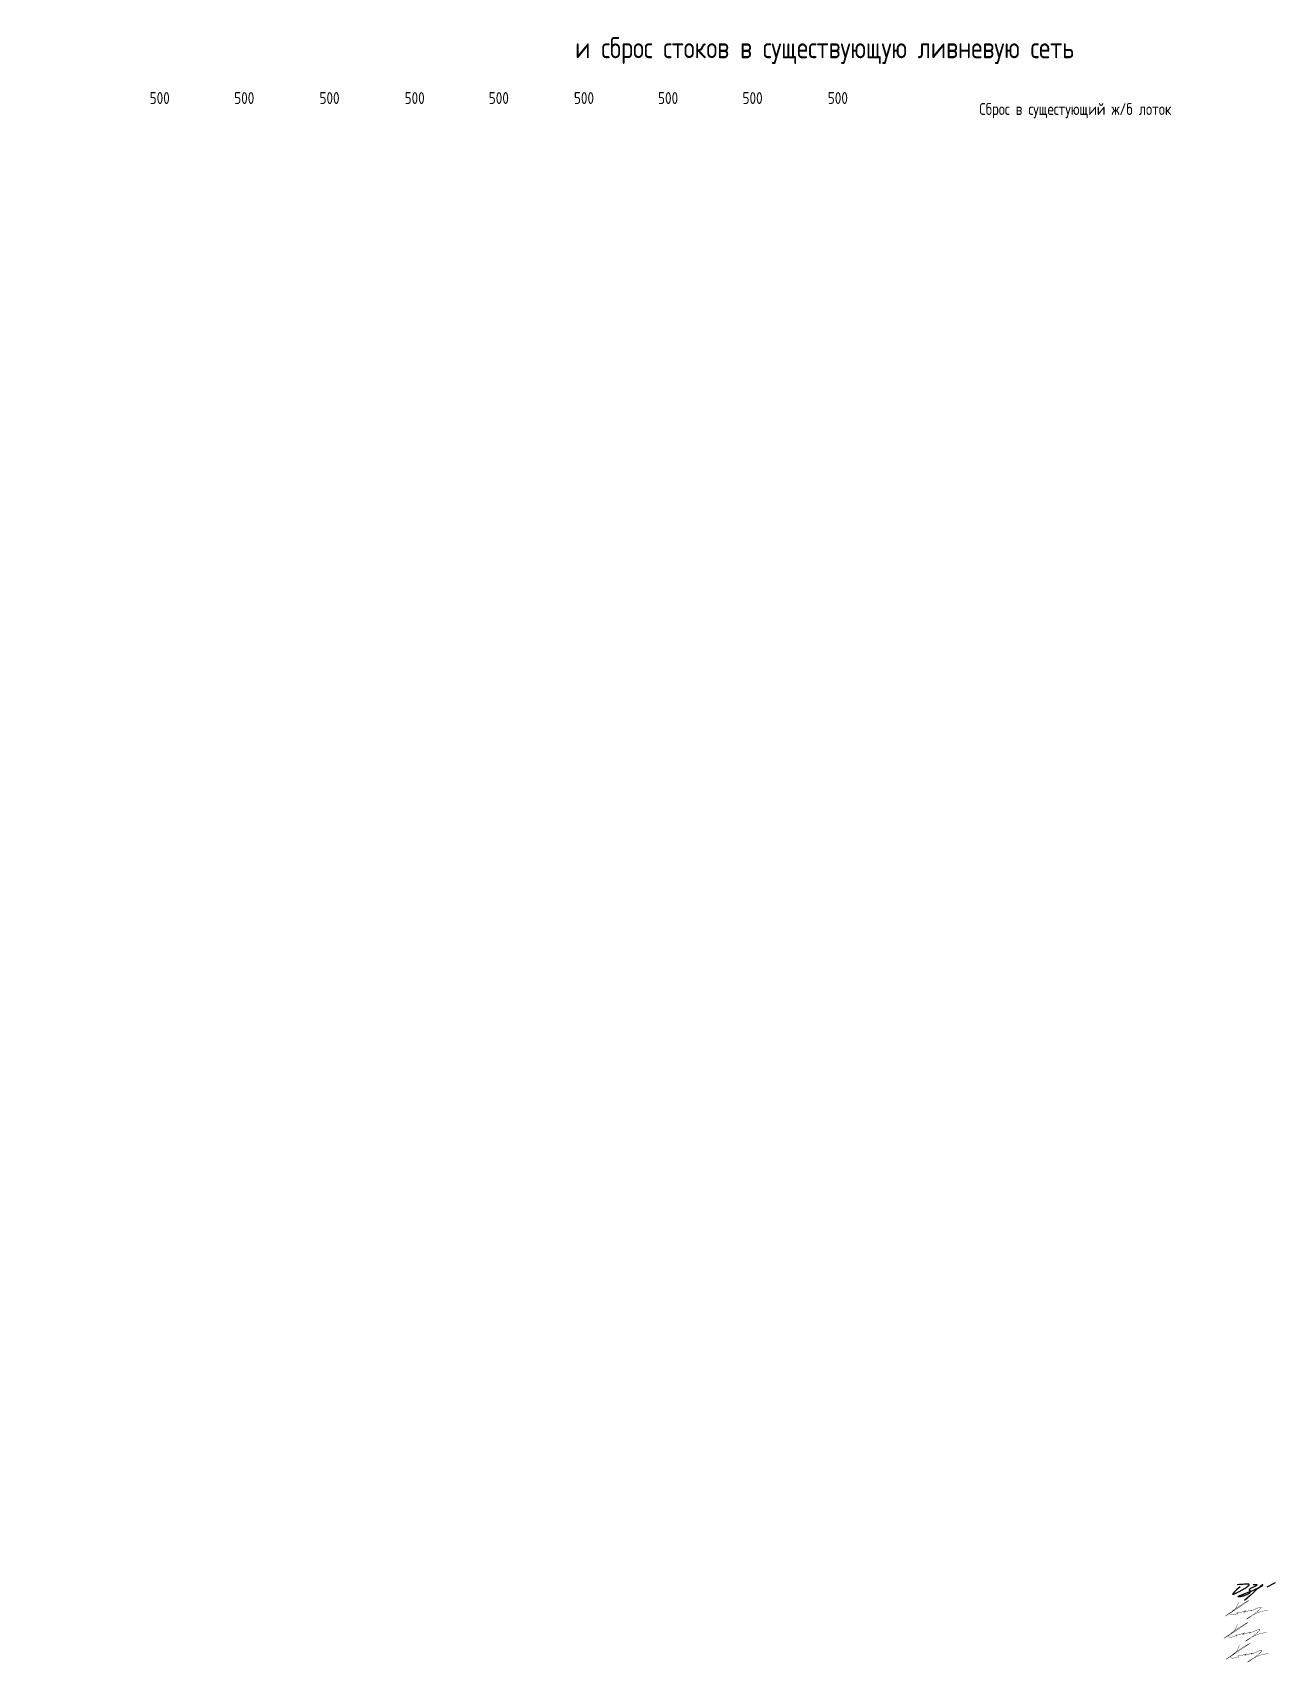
# Model space of a CAD drawing. Header units: millimetres. Extents: x 23457745 to 25202521, y 22218467 to 22861220.
# Drawn here: x 24463178 to 24492491, y 22782478 to 22820917 of the extents above; entities that cross this region are included whole.
import ezdxf

# ---------------------------------------------------------------- set-up
doc = ezdxf.new("R2010")
doc.units = ezdxf.units.MM
doc.layers.add('подпись', color=7, linetype='Continuous', lineweight=25)
doc.styles.add('GOST 2.304', font='GOST_type.ttf')

# ---------------------------------------------------------------- blocks, each defined once
blk = doc.blocks.new('Косов')
at = {"layer": 'подпись', "color": 5, "lineweight": 30, "const_width": 0.07513148009015776}
blk.add_lwpolyline([(0, 0), (-0.07328898886044044, -0.1937150149605031), (-0.1397563794203052, -0.3641328199355485), (-0.2004995418305953, -0.5143439100787646), (-0.2566158462445856, -0.6474387805438937), (-0.3092026628130498, -0.7665079264847918), (-0.3593573616903996, -0.8746418430550875), (-0.4081773130269539, -0.9749310254086367), (-0.4567598869757603, -1.070465968698954), (-0.506434094245833, -1.16395799083557), (-0.5594555077707355, -1.256601700749684), (-0.6183113410436363, -1.349212530128284), (-0.6854888075556573, -1.442605910658244), (-0.7634751207976933, -1.537597274026666), (-0.8547574942615483, -1.63500205192031), (-0.961823141439254, -1.735635676026163), (-1.087159275821705, -1.840313578031214), (-1.232196190668674, -1.949572188416596), (-1.394136498312946, -2.06283193284105), (-1.569125890850955, -2.179234235757235), (-1.753310060384592, -2.297920521618266), (-1.942834699013019, -2.418032214876803), (-2.133845498833807, -2.538710739985959), (-2.322488151948392, -2.659097521398508), (-2.504908350455707, -2.778333983567336), (-2.674847880744665, -2.893545159917949), (-2.816432906361342, -2.993790519765867), (-2.91138568514566, -3.066113141399114), (-2.941428474932991, -3.097556103105944), (-2.888283533561207, -3.075162483174381), (-2.733673118867273, -2.98597535989245), (-2.459319488689516, -2.817037811548403), (-2.046944900863537, -2.555392916430264), (-1.490260853404379, -2.19603471256903), (-0.8309358050285027, -1.765761076967124), (-0.1226274546318109, -1.29932084636971), (0.5810064988913837, -0.8314628575220695), (1.226308356647905, -0.3969359471695952), (1.75962041974276, -0.03048895205745339), (2.127284989280724, 0.2331292910689626), (2.275644366369534, 0.3591699454646005), (2.169348876885579, 0.3239603392578374), (1.846280945803073, 0.14813246007202), (1.362631022866253, -0.1366055395955073), (0.7745895578216277, -0.4985455072475133), (0.1383470004134324, -0.9059792903869948), (-0.4899061996122782, -1.327198736516607), (-1.053979592510814, -1.730495693139119), (-1.497682728534755, -2.084162007757413), (-1.778595489148529, -2.363301329384626), (-1.909379080644158, -2.570264513074903), (-1.916465040521189, -2.714214215392758), (-1.826284906282808, -2.804313092902703), (-1.665270215426744, -2.849723802169251), (-1.459852505455046, -2.859608999757029), (-1.236463313868398, -2.843131342230322), (-1.021534178167485, -2.80945348615387), (-0.8365743664082856, -2.76655938966951), (-0.683404068875916, -2.71771821722939), (-0.5589212064107869, -2.665020434862754), (-0.4600236998535365, -2.610556508599416), (-0.3836094700441208, -2.556416904468506), (-0.3265764378231779, -2.504692088499723), (-0.2858225240324828, -2.457472526722427), (-0.2582456495113092, -2.416848685166201), (-0.2409497057733461, -2.384538506196805), (-0.2318624670194822, -2.360769837525936), (-0.2291176781220656, -2.345398003201581), (-0.2308490839552633, -2.338278327271723), (-0.2351904293911957, -2.339266133784463), (-0.2402754593051668, -2.348216746787671), (-0.2442379185692971, -2.364985490329559), (-0.2452115520557072, -2.389427688457886), (-0.2418676145284735, -2.420898252668849), (-0.2350274003013055, -2.456750444249906), (-0.2260497135798687, -2.493837111936728), (-0.2162933585684641, -2.529011104464871), (-0.2071171394713929, -2.559125270569893), (-0.1998798604931835, -2.581032458987465), (-0.1959403258383645, -2.59158551845303), (-0.1966573397105549, -2.587637297702145), (-0.2029241089587686, -2.567317067644581), (-0.2137714510074602, -2.533859787885831), (-0.2277645859251152, -2.491776840205716), (-0.2434687337783998, -2.445579606383944), (-0.2594491146376185, -2.399779468200109), (-0.2742709485696651, -2.35888780743403), (-0.2864994556423426, -2.327416005865416), (-0.2946998559259555, -2.309875445273974), (-0.2969990816911832, -2.309120716355551), (-0.2897709140379447, -2.321379245470894), (-0.2689508462667618, -2.341221667896889), (-0.230474371680657, -2.363218618910537), (-0.170276983580834, -2.381940733788497), (-0.08429417527122496, -2.391958647807883), (0.03153855994764854, -2.387842996245467), (0.1812857287720817, -2.364164414378251), (0.3660650047072522, -2.317628573146862), (0.5752067284893201, -2.253481286147348), (0.7950944076617361, -2.179103402639726), (1.012111549766132, -2.101875771883556), (1.21264166234937, -2.029179243138856), (1.383068252950125, -1.968394665665528), (1.509774829115486, -1.926902888723248), (1.579144898385721, -1.912084761572032), (1.583010662750439, -1.928610911074429), (1.534999101974563, -1.970311074503684), (1.454185890268946, -2.028304766736028), (1.359646701844667, -2.093711502647466), (1.270457210912127, -2.157650797114229), (1.205693091681951, -2.211242165012209), (1.184430018363628, -2.24560512121775), (1.225743665168466, -2.251859180606857), (1.342211195730442, -2.224131152077007), (1.520415731369667, -2.168577020612133), (1.740441882831419, -2.094360065217074), (1.982374260862116, -2.010643564897123), (2.226297476203854, -1.926590798657458), (2.452296139603732, -1.851365045503144), (2.640454861804301, -1.794129584439474), (2.770858253551296, -1.764047694471515), (2.830399574328794, -1.767019887128185), (2.833206678580609, -1.795895604034172), (2.800216069490489, -1.840261519337673), (2.752364250240362, -1.889704307187117), (2.71058772401534, -1.933810641730702), (2.695822993998718, -1.962167197116855), (2.729006563373787, -1.964360647494004), (2.831074935323613, -1.929977667010348), (3.015668041441813, -1.852548153736848), (3.267239526957837, -1.74137490143471), (3.562946465513505, -1.609703927787791), (3.879945930748363, -1.470781250479604), (4.195394996301729, -1.337852887194117), (4.486450735814742, -1.224164855614958), (4.730270222926492, -1.142963173425983), (4.904010531278118, -1.107493858310818), (4.990464882817378, -1.127502892461166), (4.994971092719879, -1.198736116099781), (4.928503124469444, -1.313439333957149), (4.802034941550573, -1.463858350763871), (4.62654050744527, -1.642238971250549), (4.412993785638037, -1.840827000147783), (4.172368739612693, -2.051868242186174), (3.915639332853516, -2.267608502096323), (3.65274303159913, -2.481060775397168), (3.38947131310988, -2.688306820762477), (3.130579157403645, -2.886195587654242), (2.880821544496484, -3.071576025534455), (2.644953454405822, -3.241297083865334), (2.4277298671484, -3.392207712108757), (2.233905762739596, -3.521156859727057), (2.06823612119706, -3.624993476182112), (1.935649452800817, -3.700824862479521), (1.841768388879245, -3.746791725798175), (1.792389091022187, -3.761293124860572), (1.79330772082335, -3.742728118389095), (1.850320439871666, -3.68949576510613), (1.969223409760616, -3.599995123734175), (2.155812792080724, -3.472625252995613), (2.415884748423196, -3.305785211612829), (2.752626198529015, -3.100845159682081), (3.158787094745776, -2.871059662794551), (3.624508147569486, -2.632654387915295), (4.139930067496607, -2.401855002009484), (4.695193565022691, -2.194887172042286), (5.280439350646247, -2.02797656497853), (5.885808134861236, -1.917348847783387), (6.50144062816571, -1.879229687421912)], dxfattribs=at)
blk = doc.blocks.new('Драничников')
at = {"layer": 'подпись', "color": 5, "lineweight": 30}
for points in [[(1.856487378461338, 1.954604087917232), (0.9443946431343875, 1.144106291818275), (0.3477724536323876, 0.5765809232253787), (0.01854924306553585, 0.216034698386693), (-0.09134655545642545, 0.0264743335503681), (-0.02998650882352649, -0.02809345503533223), (0.1545578160740888, 0.01633804887757151), (0.4142148523466176, 0.1237755615372862), (0.700913033103916, 0.2582257991919619), (0.974858494128398, 0.389834351016475), (1.22936818189396, 0.513302297891812), (1.466036745546944, 0.6294695936257995), (1.686458834233576, 0.7391761920262638), (1.892229097100312, 0.8432620469010885), (2.084942183293379, 0.9425671120578727), (2.266192741959344, 1.037931341304443), (2.437575422244208, 1.130194688448626), (2.600457517376867, 1.220055009849432), (2.755296896913933, 1.307641772071349), (2.902324074494459, 1.392942344229994), (3.041769563757157, 1.475944095441037), (3.173863878341308, 1.556634394820094), (3.298837531886079, 1.635000611482894), (3.416921038029955, 1.711030114545053), (3.528344910412102, 1.784710273122357), (3.633220458700748, 1.85597556450233), (3.731182176680591, 1.924548898659907), (3.821745354165728, 1.990100293742103), (3.904425280969804, 2.052299767895875), (3.978737246906803, 2.110817339268351), (4.044196541790825, 2.165323026006149), (4.100318455435854, 2.21548684625634), (4.146618277655421, 2.260978818165938), (4.182906808328426, 2.30161237304759), (4.210176887591729, 2.337774594877317), (4.229716865646424, 2.36999598079683), (4.242815092694059, 2.398807027947953), (4.250759918935955, 2.424738233472397), (4.254839694573775, 2.448320094511985), (4.256342769808839, 2.470083108208257), (4.256557494842355, 2.490557771703209), (4.256446974604387, 2.510157746458503), (4.255673332939637, 2.52882935121562), (4.253573448419957, 2.546402069036333), (4.249484199618905, 2.562705382982074), (4.242742465109131, 2.577568776114504), (4.232685123463284, 2.590821731495225), (4.218649053254353, 2.602293732185672), (4.199971133054987, 2.611814261247559), (4.175789305009857, 2.619285429327306), (4.144445765551154, 2.624899857410867), (4.104083774682408, 2.628922794069183), (4.052846592407832, 2.631619487873138), (3.988877478731069, 2.633255187393559), (3.910319693655879, 2.634095141201385), (3.815316497186359, 2.634404597867331), (3.702011149326154, 2.634448805962506), (3.566908052837789, 2.634126718412176), (3.399956181517496, 2.631872105559751), (3.189465651920159, 2.625752442103021), (2.923746580600778, 2.613835202739949), (2.591109084114009, 2.59418786216844), (2.17986327901508, 2.564877895086454), (1.678319281858307, 2.523972776191727), (1.07478720919903, 2.469539980182219)], [(5.304213564505403, 2.566545171817666), (5.525989789249252, 2.566507279164739), (5.707012465710477, 2.566242030593799), (5.851999229185139, 2.565522070187114), (5.965667714969754, 2.56412004202673), (6.052735558360496, 2.561808590194858), (6.117920394653879, 2.558360358773427), (6.165939859146079, 2.553547991844653), (6.201511587133609, 2.547144133490519), (6.228727985138221, 2.53896879360957), (6.24918054458567, 2.529031445364922), (6.26383552812672, 2.517388927735908), (6.273659198412361, 2.504098079702317), (6.279617818093811, 2.489215740243424), (6.282677649822176, 2.472798748338732), (6.283804956248332, 2.454903942967746), (6.283966000023725, 2.435588163109799), (6.283261828222408, 2.414671418663431), (6.278332625613416, 2.391026403202318), (6.26495336138953, 2.363288981219), (6.238899004743075, 2.33009501720619), (6.195944524866036, 2.290080375656601), (6.13186489095142, 2.241880921062716), (6.042435072191438, 2.184132517917192), (5.923430037778417, 2.11547103071274), (5.772778322682825, 2.035290177001627), (5.597022724986346, 1.946015086574505), (5.40485960854835, 1.85082874228226), (5.204985337228436, 1.752914126975099), (5.006096274885749, 1.655454223503966), (4.81688878538057, 1.561632014718953), (4.646059232571361, 1.474630483471003), (4.50230398031897, 1.397632612610266), (4.392159511261866, 1.333022481553826), (4.313522783159442, 1.279988555983721), (4.262130872551779, 1.236920398147845), (4.233720855978277, 1.202207570294661), (4.224029809977878, 1.17423963467246), (4.228794811090438, 1.151406153529251), (4.243752935855241, 1.132096689113666), (4.2646412608118, 1.1147008036736), (4.287841037600515, 1.097772260953604), (4.312310218264088, 1.080521630683165), (4.337650929946108, 1.062323684088312), (4.363465299790619, 1.042553192394621), (4.389355454940983, 1.020584926828008), (4.414923522540903, 0.9957936586141045), (4.439771629734309, 0.9675541589788281), (4.463501903664564, 0.9352411991479244), (4.485609108958897, 0.8983937518434573), (4.50515856017671, 0.8572075957724223), (4.5211082093615, 0.81204271113819), (4.532416008555742, 0.7632590781441877), (4.538039909802592, 0.7112166769936721), (4.536937865144864, 0.6562754878900705), (4.528067826625829, 0.5987954910364692), (4.510387746288529, 0.5391366666364092), (4.482947150086829, 0.4776558371721649), (4.445161859621066, 0.4146971942416258), (4.396539270402286, 0.3506017717214718), (4.336586777941534, 0.2857106034887238), (4.264811777750197, 0.2203647234203459), (4.180721665339775, 0.1549051653927904), (4.083823836221086, 0.08967296328324892), (3.973625685905517, 0.02500915096851486), (3.850127214393183, -0.03873892223265329), (3.715298839638763, -0.1011986452323299), (3.571603584086688, -0.1619910915006813), (3.42150447018048, -0.220737334508101), (3.267464520363887, -0.2770584477246416), (3.111946757081114, -0.3305755046202989), (2.957414202775794, -0.3809095786655234), (2.806329879892132, -0.4276817433304245), (2.660825250159974, -0.470582541948886), (2.521705532455371, -0.509580397310117), (2.389444384940703, -0.5447132020672143), (2.264515465778231, -0.5760188488730478), (2.14739243312988, -0.6035352303804871), (2.038548945158595, -0.6273002392427998), (1.938458660025958, -0.6473517681127419), (1.847595235894914, -0.6637277096434104), (1.76627444487292, -0.6764975336984662), (1.694180514852519, -0.6858570189852458), (1.630839787671107, -0.6920335214214219), (1.575778605166306, -0.6952543969249518), (1.52852330917608, -0.6957470014137357), (1.488600241537824, -0.6937386908056169), (1.455535744089389, -0.6894568210186094), (1.428856158668509, -0.6831287479704429), (1.408122562044696, -0.6749565658105325), (1.393034970715689, -0.6650413216135007), (1.383328136109867, -0.6534588006851436), (1.378736809656857, -0.6402847883314848), (1.378995742785492, -0.6255950698584911), (1.383839686925171, -0.6094654305723566), (1.393003393504841, -0.5919716557787069), (1.406221613953676, -0.5731895307836226), (1.424056422623948, -0.5529169614379157), (1.45037918556261, -0.529840335771496), (1.489888591739145, -0.5023681623591187), (1.547283330123378, -0.4689089497754821), (1.62726208968536, -0.4278712065953414), (1.734523559394802, -0.377663441393338), (1.873766428221643, -0.3166941627443975), (2.049689385135366, -0.2433718792230479), (2.26488491914472, -0.1568061134842651), (2.513520719411076, -0.05891044450368099), (2.787658275134618, 0.04770053466285162), (3.079359075515981, 0.1604122309597074), (3.38068460975478, 0.2766100513307492), (3.683696367051084, 0.3936794027205792), (3.980455836605529, 0.5090056920730603), (4.263024507617843, 0.6199743263326241), (4.5251090419722, 0.724501209585128), (4.766996792286704, 0.8226242344834986), (4.99062028386345, 0.914911790822714), (5.197912042004873, 1.00193226839724), (5.390804592012614, 1.084254057001999), (5.571230459189451, 1.16244554643157), (5.741122168837023, 1.237075126480875), (5.902412246257427, 1.308711186944436), (6.05675217957662, 1.377865278637728), (6.204669308215216, 1.444821596457928), (6.346409934417807, 1.509807496323162), (6.482220360428528, 1.573050334151048), (6.61234688849197, 1.634777465859713), (6.737035820852157, 1.695216247367), (6.856533459753791, 1.754594034590809), (6.971086107441351, 1.813138183448928), (7.08082638820008, 1.870975002784689), (7.185432214479761, 1.927826613142884), (7.284467820770828, 1.983314087993733), (7.377497441564174, 2.037058500807404), (7.464085311350459, 2.088680925054064), (7.543795664620461, 2.13780243420382), (7.616192735864956, 2.184044101726897), (7.68084075957438, 2.227027001093518), (7.737357651497859, 2.266441675637566), (7.785576052418378, 2.302256548148193), (7.825382284376474, 2.334509511278725), (7.856662669413595, 2.363238457681689), (7.879303529570734, 2.388481280010183), (7.893191186888771, 2.410275870917417), (7.898211963409153, 2.42866012305609), (7.894252181172305, 2.443671929079471), (7.881291314991586, 2.455199189888845), (7.85968145076788, 2.462529839380466), (7.829867827173189, 2.464801819698891), (7.792295682880308, 2.461153072988736), (7.747410256561921, 2.450721541394671), (7.695656786890481, 2.432645167061423), (7.637480512538446, 2.406061892133607), (7.573326672178382, 2.370109658755837), (7.496093551097147, 2.317453080854989), (7.368491621038743, 2.214863459486196), (7.145684400361802, 2.022638767487081), (6.782835407424159, 1.701076977695152), (6.235108160584218, 1.210476062947862), (5.457666178200952, 0.5111339960826058), (4.405672978632197, -0.4366512500631075), (3.034292080235446, -1.672581702652224)], [(8.980710327489533, 1.965112983677784), (11.17302765845113, 3.080672687485674)]]:
    blk.add_lwpolyline(points, dxfattribs=at)

msp = doc.modelspace()

# ---------------------------------------------------------------- block references
at = {"color": 1, "xscale": 106.48, "yscale": 106.48, "zscale": 106.48}
for p in [(24491622.24392782, 22783900.84135063), (24491593.71056749, 22783378.18211848), (24491641.26616804, 22782883.94811827)]:
    msp.add_blockref('Косов', p, dxfattribs=at)
at = {"layer": 'подпись', "color": 1, "ltscale": 100, "xscale": 89.60000000000001, "yscale": 89.60000000000001, "zscale": 89.60000000000001}
msp.add_blockref('Драничников', (24491489.408255, 22784086.10433654), dxfattribs=at)

# ---------------------------------------------------------------- wipeouts: each hides what was drawn before it
for points in [[(24475814.38127321, 22820917.461159773), (24475814.38127321, 22820155.84531216), (24480966.644431382, 22820019.867593497), (24486765.318488307, 22820214.432419553), (24487108.64225112, 22820888.170364156)], [(24465929.19071791, 22819563.66375421), (24465929.19071791, 22819182.8558304), (24466261.37798223, 22819217.031183366), (24466437.240037978, 22819212.149384096), (24466454.33630081, 22819549.018356398)], [(24467922.32039007, 22819563.66375421), (24467922.32039007, 22819182.8558304), (24468254.50765439, 22819217.031183366), (24468430.36971014, 22819212.149384096), (24468447.46597297, 22819549.018356398)], [(24469933.93398898, 22819563.66375421), (24469933.93398898, 22819182.8558304), (24470266.1212533, 22819217.031183366), (24470441.98330905, 22819212.149384096), (24470459.07957188, 22819549.018356398)], [(24471942.07234187, 22819563.66375421), (24471942.07234187, 22819182.8558304), (24472274.25960619, 22819217.031183366), (24472450.12166194, 22819212.149384096), (24472467.21792477, 22819549.018356398)], [(24473926.88820306, 22819563.66375421), (24473926.88820306, 22819182.8558304), (24474259.075467378, 22819217.031183366), (24474434.937523127, 22819212.149384096), (24474452.033785958, 22819549.018356398)], [(24475935.14219461, 22819563.66375421), (24475935.14219461, 22819182.8558304), (24476267.32945893, 22819217.031183366), (24476443.19151468, 22819212.149384096), (24476460.28777751, 22819549.018356398)], [(24477918.94773909, 22819563.66375421), (24477918.94773909, 22819182.8558304), (24478251.13500341, 22819217.031183366), (24478426.99705916, 22819212.149384096), (24478444.09332199, 22819549.018356398)], [(24479911.93134137, 22819563.66375421), (24479911.93134137, 22819182.8558304), (24480244.11860569, 22819217.031183366), (24480419.980661437, 22819212.149384096), (24480437.07692427, 22819549.018356398)], [(24481923.06412692, 22819563.66375421), (24481923.06412692, 22819182.8558304), (24482255.25139124, 22819217.031183366), (24482431.11344699, 22819212.149384096), (24482448.20970982, 22819549.018356398)], [(24485206.08873212, 22819358.012000896), (24488592.23989972, 22819328.26021221), (24488397.63064379, 22818850.3816691), (24485269.16629784, 22818880.564643126)], [(24486151.27200639, 22816505.462900195), (24486151.27200639, 22815997.71900179), (24486594.188358817, 22816043.286139075), (24486828.67109981, 22816036.777073383), (24486851.466116924, 22816485.935703117)], [(24463215.69728917, 22809146.561828792), (24463685.63454164, 22809135.805321928), (24463610.298998263, 22808707.37916965), (24463251.56961852, 22808709.17192079), (24463178.02951747, 22808856.16372422)], [(24468339.956679218, 22809146.561828792), (24468809.893931687, 22809135.805321928), (24468734.55838831, 22808707.37916965), (24468375.829008568, 22808709.17192079), (24468302.28890752, 22808856.16372422)]]:
    msp.add_wipeout(points)

# ---------------------------------------------------------------- next in the draw order: texts
at = {"attachment_point": 1, "style": 'GOST 2.304'}
for s, width, insert, char_height in [('\\pt9500;и сброс стоков в существующую ливневую сеть', 17330.62623830512, (24475972.94799359, 22820812.92256279), 500), ('500', 280, (24465940.13987307, 22819513.84457895), 280), ('500', 179.8181151375175, (24467933.26954523, 22819513.84457895), 280), ('500', 179.8181151375175, (24469944.88314415, 22819513.84457895), 280), ('500', 179.8181151375175, (24471953.02149704, 22819513.84457895), 280), ('500', 179.8181151375175, (24473937.83735823, 22819513.84457895), 280), ('500', 179.8181151375175, (24475946.09134977, 22819513.84457895), 280), ('500', 179.8181151375175, (24477929.89689426, 22819513.84457895), 280), ('500', 179.8181151375175, (24479922.88049654, 22819513.84457895), 280), ('500', 179.8181151375175, (24481934.01328208, 22819513.84457895), 280), ('200', 179.8181151375175, (24486165.87087994, 22816439.03733319), 373.3333333333333)]:
    msp.add_mtext_dynamic_manual_height_columns(s, width=width, gutter_width=12.5, heights=[0], dxfattribs=dict(at, insert=insert, char_height=char_height))

# ---------------------------------------------------------------- next in the draw order: wipeouts: each hides what was drawn before it
msp.add_wipeout([(24485254.311475683, 22818702.29036751), (24488301.878012173, 22818732.000428572), (24489099.493276436, 22818795.885405395), (24490105.6303353, 22818741.63950738), (24490068.798136335, 22818286.34951257), (24485159.47341334, 22818274.97178319)])

# ---------------------------------------------------------------- next in the draw order: texts
at = {"insert": (24485507.62343675, 22819254.78564291), "char_height": 280, "attachment_point": 1, "style": 'GOST 2.304'}
msp.add_mtext_dynamic_manual_height_columns('Сброс в сущестующий ж/б лоток', width=4282.104738917202, gutter_width=12.5, heights=[0], dxfattribs=at)

# ---------------------------------------------------------------- next in the draw order: wipeouts: each hides what was drawn before it
msp.add_wipeout([(24483508.95301502, 22817467.797781363), (24489120.306655988, 22817452.061510302), (24487648.736979056, 22814890.264203496), (24483442.0786011, 22814929.627252568)])

doc.saveas('drawing.dxf')
